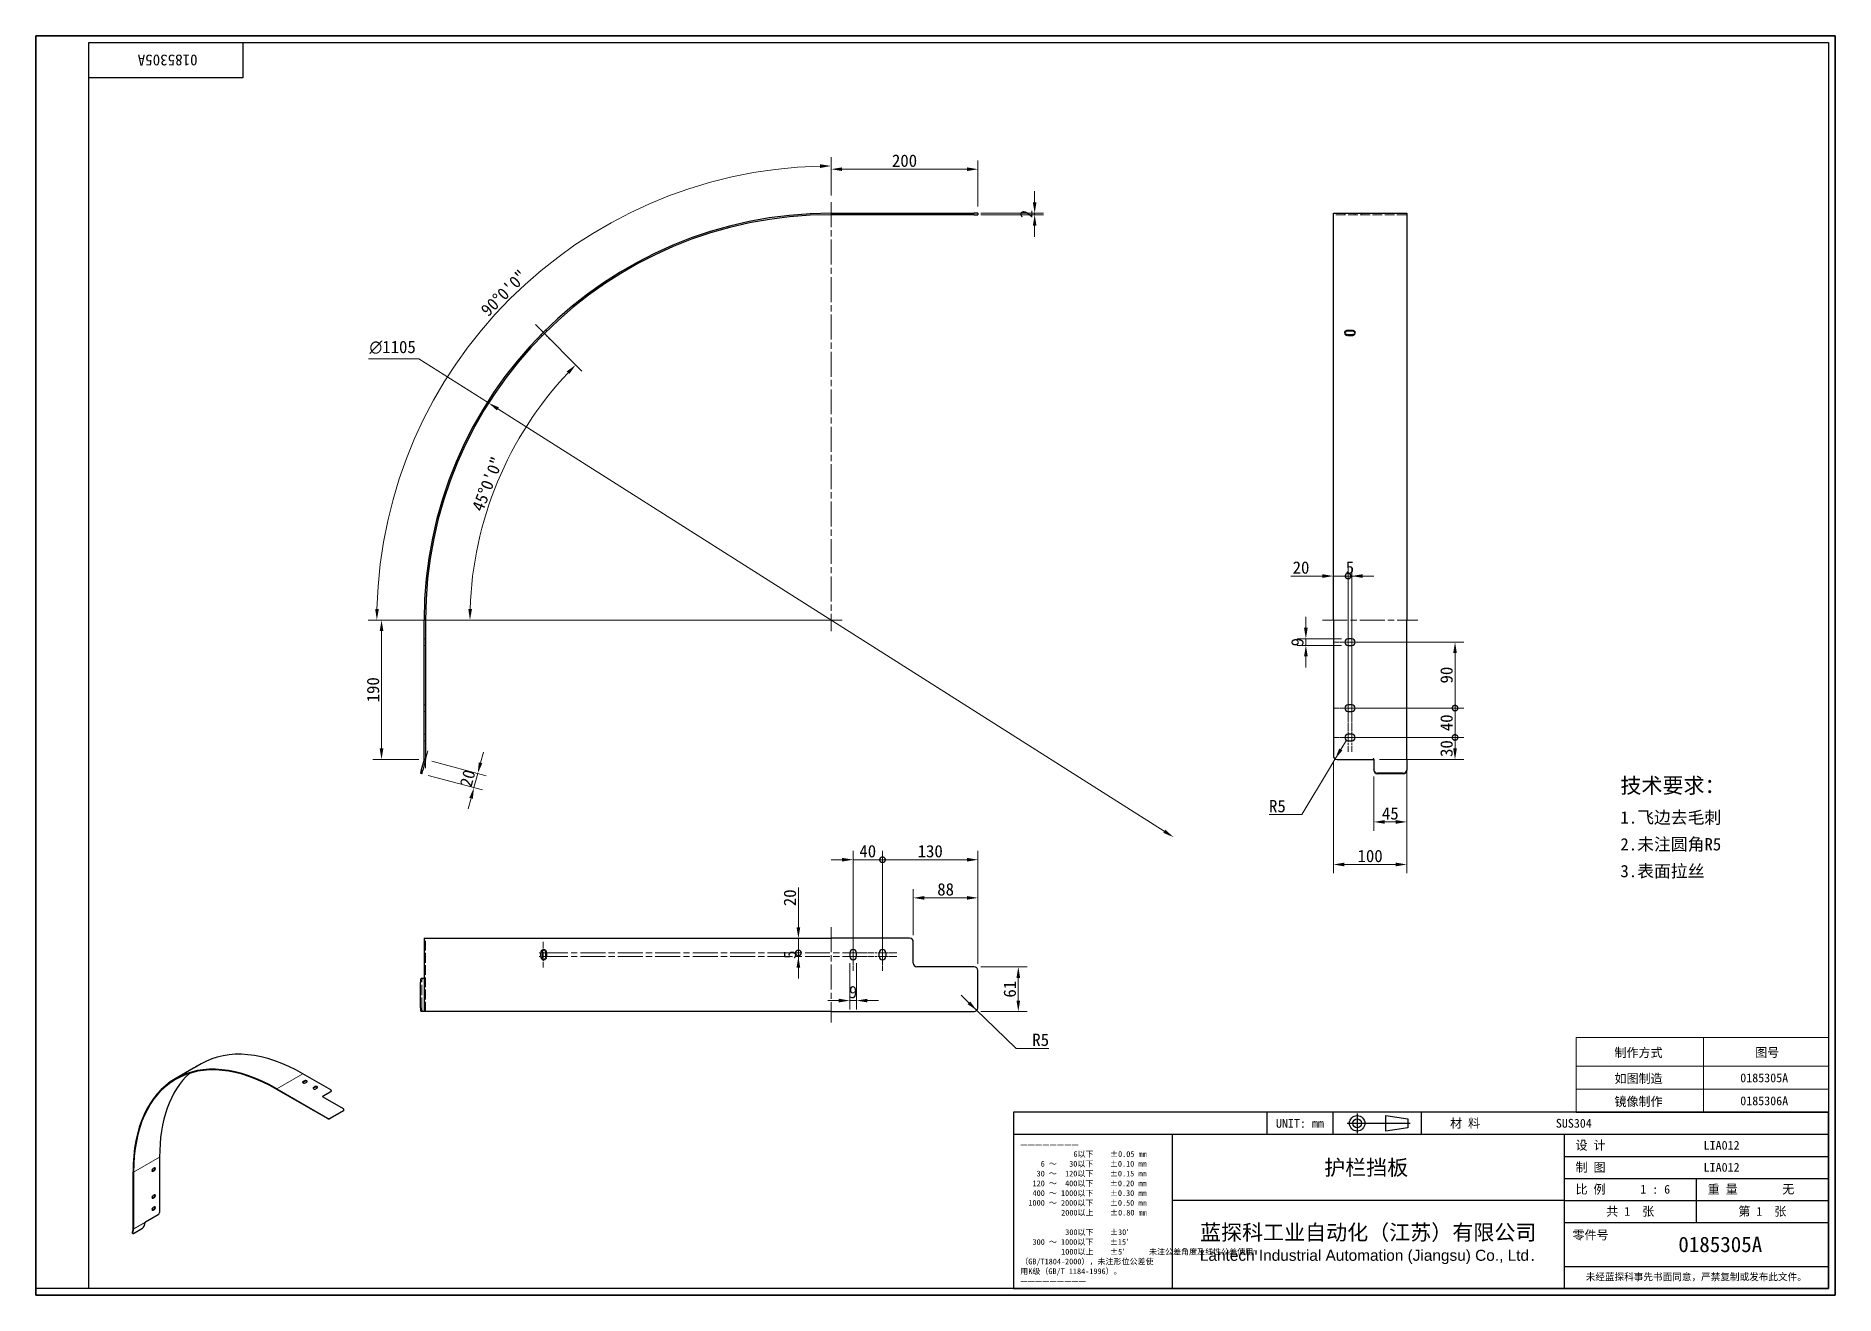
# Model space of a CAD drawing. Header units: millimetres. Extents: x 36 to 2487, y 33 to 1749.
import ezdxf
from ezdxf.enums import TextEntityAlignment as Align

# ---------------------------------------------------------------- set-up
doc = ezdxf.new("R2010")
doc.units = ezdxf.units.MM
doc.header["$LTSCALE"] = 6
doc.linetypes.add('CHAIN', pattern=[0.3543, 0.2362, -0.0295, 0.0591, -0.0295])
doc.linetypes.add('DASHED', pattern=[0.2067, 0.1654, -0.0413])
for name, color, linetype, lineweight in [('1', 7, 'Continuous', 18), ('可见 (ISO)', 7, 'Continuous', 25), ('可见窄的 (ISO)', 7, 'Continuous', 18), ('图框 (ISO)', 7, 'Continuous', 35), ('标题 (ISO)', 7, 'Continuous', 25)]:
    doc.layers.add(name, color=color, linetype=linetype, lineweight=lineweight)
for name, color, linetype, lineweight, true_color in [('中心标记 (ISO)', 1, 'CHAIN', 18, 0xc2ff0000), ('中心线 (ISO)', 1, 'CHAIN', 18, 0xc2ff0000), ('尺寸 (ISO)', 7, 'Continuous', 18, 0xc2008000), ('符号 (ISO)', 7, 'Continuous', 18, 0xc2008000), ('隐藏 (ISO)', 5, 'DASHED', 18, 0xc20000ff)]:
    doc.layers.add(name, color=color, linetype=linetype, lineweight=lineweight, true_color=true_color)
doc.styles.add('文本样式164', font='SimSun.ttf')
doc.styles.add('文本样式165', font='SimSun.ttf')
doc.styles.add('文本样式74', font='SimSun.ttf')
doc.styles.add('最新国标', font='simfang.ttf')
doc.styles.add('注释文本 (ISO)', font='simfang.ttf')
doc.dimstyles.new('默认 (GB)', dxfattribs={"dimscale": 6, "dimtxt": 2.8, "dimasz": 2.5, "dimexe": 2, "dimexo": 1.5, "dimgap": 0.5, "dimtad": 1, "dimtoh": 1, "dimdsep": 46, "dimtxsty": '最新国标', "dimcen": 0.09, "dimdle": 10, "dimaunit": 1, "dimadec": 3, "dimazin": 2, "dimtfac": 0.535714, "dimtdec": 3, "dimtmove": 0, "dimatfit": 3, "dimfxl": 1, "dimtolj": 1, "dimlwd": -1, "dimlwe": -1, "dimarcsym": 0})

msp = doc.modelspace()

# ---------------------------------------------------------------- texts
at = {"layer": '符号 (ISO)', "insert": (2194.574, 669.293), "char_height": 12, "width": 157.19298, "attachment_point": 4, "line_spacing_factor": 1.305367, "style": '注释文本 (ISO)'}
msp.add_mtext('{\\H1.75x;技术要求：\\H0.8x;\\P1.飞边去毛刺\\P2.未注圆角R5\\P3.表面拉丝}', dxfattribs=at)

# ---------------------------------------------------------------- blocks, each defined once
blk = doc.blocks.new('图框 最新国标')
at = {"layer": '图框 (ISO)'}
for p, q in [((6, 7), (6, 291.5)), ((6, 291.5), (414.5, 291.5)), ((414.5, 291.5), (414.5, 5.5)), ((6, 7), (6, 5.5)), ((6, 7), (6, 5.5)), ((414.5, 5.5), (6, 5.5))]:
    blk.add_line(p, q, dxfattribs=at)
at = {"layer": '图框 (ISO)', "color": 7, "linetype": 'Continuous', "lineweight": 25}
for p, q in [((18, 290), (413, 290)), ((18, 7), (18, 290)), ((18, 290), (413, 290)), ((53, 290), (53, 282)), ((413, 290), (413, 7)), ((413, 290), (413, 7)), ((53, 282), (18, 282)), ((413, 7), (6, 7)), ((413, 7), (18, 7))]:
    blk.add_line(p, q, dxfattribs=at)
at = {"layer": '图框 (ISO)', "style": '文本样式74'}
blk.add_attdef('零件代号_001', (42.7, 287.25), '', height=2.5, rotation=180, dxfattribs=at)
blk = doc.blocks.new('标题栏 最新国标')
at = {"layer": '标题 (ISO)'}
for p, q in [((381.98, -183.84), (196.98, -183.84)), ((196.98, -183.84), (196.98, -223.84)), ((254.48, -183.84), (254.48, -188.84)), ((269.48, -183.84), (269.48, -188.84)), ((281.48, -188.09), (281.48, -184.59)), ((281.48, -184.59), (286.48, -185.34)), ((286.48, -187.34), (281.48, -188.09)), ((286.48, -185.34), (286.48, -187.34)), ((289.48, -183.84), (289.48, -188.84)), ((381.98, -223.84), (381.98, -183.84)), ((383.48, -183.84), (383.48, -225.34)), ((196.98, -188.84), (381.98, -188.84)), ((232.98, -188.84), (232.98, -223.84)), ((321.98, -188.84), (321.98, -223.84)), ((321.98, -193.84), (381.98, -193.84)), ((321.98, -198.84), (381.98, -198.84)), ((351.98, -198.84), (351.98, -208.84)), ((321.98, -203.84), (232.98, -203.84)), ((321.98, -203.84), (381.98, -203.84)), ((321.98, -208.84), (381.98, -208.84)), ((321.98, -218.84), (381.98, -218.84)), ((196.98, -223.84), (381.98, -223.84)), ((383.48, -225.34), (196.98, -225.34))]:
    blk.add_line(p, q, dxfattribs=at)
at = {"layer": '标题 (ISO)', "linetype": 'CHAIN', "ltscale": 15.834605}
blk.add_line((272.73, -186.34), (286.98, -186.34), dxfattribs=at)
at = {"layer": '标题 (ISO)', "linetype": 'CHAIN', "ltscale": 5.000333}
blk.add_line((274.98, -184.09), (274.98, -188.59), dxfattribs=at)
at = {"layer": '标题 (ISO)'}
for radius in [1.75, 1]:
    blk.add_circle((274.98, -186.34), radius, dxfattribs=at)
at = {"layer": '1', "style": '文本样式164'}
for s, p in [('UNIT: mm', (261.98, -186.34)), ('材 料', (299.48, -186.34)), ('设 计', (327.98, -191.34)), ('制 图', (327.98, -196.34)), ('比 例', (327.98, -201.34)), ('重 量', (357.98, -201.34)), ('共 1  张', (336.98, -206.34)), ('第 1  张', (366.98, -206.34))]:
    blk.add_text(s, height=2, dxfattribs=at).set_placement(p, align=Align.MIDDLE_CENTER)
at = {"layer": '标题 (ISO)', "style": '注释文本 (ISO)'}
for s, insert, char_height, attachment_point, line_spacing_factor in [('————————\\P}\\fSimSun|b0|i0;{\\H1.3000;             6以下    ±0.05 mm\\P}\\fSimSun|b0|i0;{\\H1.3000;     6 ～   30以下    ±0.10 mm\\P}\\fSimSun|b0|i0;{\\H1.3000;    30 ～  120以下    ±0.15 mm\\P}\\fSimSun|b0|i0;{\\H1.3000;   120 ～  400以下    ±0.20 mm\\P}\\fSimSun|b0|i0;{\\H1.3000;   400 ～ 1000以下    ±0.30 mm\\P}\\fSimSun|b0|i0;{\\H1.3000;  1000 ～ 2000以下    ±0.50 mm\\P}\\fSimSun|b0|i0;{\\H1.3000;          2000以上    ±0.80 mm\\P}\\fSimSun|b0|i0;{\\H1.3000;\\P}\\fSimSun|b0|i0;{\\H1.3000;           300以下    ±30′\\P}\\fSimSun|b0|i0;{\\H1.3000;   300 ～ 1000以下    ±15′\\P}\\fSimSun|b0|i0;{\\H1.3000;          1000以上    ±5′}\\fSimSun|b0|i0;{\\H1.3000;      未注公差角度及线性公差使用m\\P}\\fSimSun|b0|i0;{\\H1.3000;（GB/T1804-2000），未注形位公差使\\P}\\fSimSun|b0|i0;{\\H1.3000;用K级（GB/T 1184-1996）。\\P}\\fSimSun|b0|i0;{\\H1.3000;—————————', (198.48, -206.63), 1.3, 4, 1.023913), ('{\\fMicrosoft YaHei|b0|i0|c134|p34;\\H1.75x;蓝探科工业自动化（江苏）有限公司\\P\\fArial|b0|i0|c0|p34;\\H0.71429x;Lantech Industrial Automation (Jiangsu) Co., Ltd\\fFangSong|b0|i0|c134|p49;.\\H1.15195x; }', (277.48, -213.84), 2, 5, 0.978695)]:
    blk.add_mtext(s, dxfattribs=dict(at, insert=insert, char_height=char_height, attachment_point=attachment_point, line_spacing_factor=line_spacing_factor))
at = {"layer": '标题 (ISO)', "attachment_point": 5, "style": '注释文本 (ISO)'}
for s, insert, char_height in [('\\fFangSong|b0|i0;零件号', (327.98, -211.84), 2), ('\\fSimSun|b0|i0;{\\H1.6000;未经蓝探科事先书面同意，严禁复制或发布此文件。}', (351.98, -221.34), 1.6)]:
    blk.add_mtext(s, dxfattribs=dict(at, insert=insert, char_height=char_height))
at = {"layer": '标题 (ISO)'}
for tag, p, height, style in [('材料_001', (320.09, -187.33), 2, '注释文本 (ISO)'), ('设计人_001', (353.65, -192.33), 2, '注释文本 (ISO)'), ('库存编号_001', (267.48, -198.12), 3.5, '文本样式165'), ('设计人_001', (353.65, -197.33), 2, '注释文本 (ISO)'), ('视图比例_001', (339.25, -202.33), 2, '注释文本 (ISO)'), ('质量\\P3;_001', (371.53, -202.3), 2, '注释文本 (ISO)'), ('零件代号_001', (347.9, -215.59), 3.5, '文本样式165')]:
    blk.add_attdef(tag, p, '', height=height, dxfattribs=dict(at, style=style))
blk = doc.blocks.new('*D5')
at = {"layer": 'Defpoints', "color": 0}
for p in [(652.7, 1248.8), (1585.9, 657)]:
    blk.add_point(p, dxfattribs=at)
at = {"layer": '尺寸 (ISO)', "color": 116, "true_color": 0x000000}
for p, q in [((557.7, 1308.9), (489.1, 1308.9)), ((652.7, 1248.8), (557.7, 1308.9)), ((1573.2, 665.1), (665.3, 1240.7))]:
    blk.add_line(p, q, dxfattribs=at)
for points in [[(666.7, 1242.8), (664, 1238.6), (652.7, 1248.8)], [(1574.5, 667.2), (1571.9, 662.9), (1585.9, 657)]]:
    blk.add_solid(points, dxfattribs=at)
at = {"layer": '尺寸 (ISO)', "insert": (521.9, 1324.6), "char_height": 16.8, "attachment_point": 5, "style": '最新国标'}
blk.add_mtext('\\A1;\\fAIGDT|b0|i0;n\\fFangSong|b0|i0;1105', dxfattribs=at)
blk = doc.blocks.new('*D6')
at = {"layer": 'Defpoints', "color": 0}
for p in [(1319.3, 1567.4), (1119.3, 1522.4), (1319.3, 1507.4)]:
    blk.add_point(p, dxfattribs=at)
at = {"layer": '尺寸 (ISO)', "color": 116, "true_color": 0x000000}
for p, q in [((1119.3, 1531.4), (1119.3, 1579.4)), ((1319.3, 1516.4), (1319.3, 1579.4)), ((1134.3, 1567.4), (1304.3, 1567.4))]:
    blk.add_line(p, q, dxfattribs=at)
for points in [[(1134.3, 1569.9), (1134.3, 1564.9), (1119.3, 1567.4)], [(1304.3, 1569.9), (1304.3, 1564.9), (1319.3, 1567.4)]]:
    blk.add_solid(points, dxfattribs=at)
at = {"layer": '尺寸 (ISO)', "insert": (1219.3, 1578.9), "char_height": 16.8, "attachment_point": 5, "style": '最新国标'}
blk.add_mtext('\\A1;200', dxfattribs=at)
blk = doc.blocks.new('*D7')
at = {"layer": 'Defpoints', "color": 0}
for p in [(506.8, 952.9), (549.8, 952.9), (566.8, 762.9)]:
    blk.add_point(p, dxfattribs=at)
at = {"layer": '尺寸 (ISO)', "color": 116, "true_color": 0x000000}
for p, q in [((540.8, 952.9), (494.8, 952.9)), ((506.8, 777.9), (506.8, 937.9)), ((557.8, 762.9), (494.8, 762.9))]:
    blk.add_line(p, q, dxfattribs=at)
for points in [[(504.3, 937.9), (509.3, 937.9), (506.8, 952.9)], [(504.3, 777.9), (509.3, 777.9), (506.8, 762.9)]]:
    blk.add_solid(points, dxfattribs=at)
at = {"layer": '尺寸 (ISO)', "insert": (495.3, 857.9), "char_height": 16.8, "attachment_point": 5, "rotation": 90, "style": '最新国标'}
blk.add_mtext('\\A1;190', dxfattribs=at)
blk = doc.blocks.new('*D8')
at = {"layer": 'Defpoints', "color": 0}
for p in [(1119.3, 1522.4), (809.8, 1488.8), (1110.3, 952.9), (1119.3, 952.9)]:
    blk.add_point(p, dxfattribs=at)
at = {"layer": '尺寸 (ISO)', "color": 116, "true_color": 0x000000}
for p, q in [((1119.3, 1531.4), (1119.3, 1583.8)), ((1101.3, 952.9), (488.4, 952.9))]:
    blk.add_line(p, q, dxfattribs=at)
blk.add_arc((1119.3, 952.9), 618.9, 91.3888, 178.6112, dxfattribs=at)
for points in [[(1104.2, 1574.1), (1104.3, 1569.1), (1119.3, 1571.8)], [(503.1, 967.9), (498.1, 967.9), (500.4, 952.9)]]:
    blk.add_solid(points, dxfattribs=at)
at = {"layer": '尺寸 (ISO)', "insert": (673.5, 1398.6), "char_height": 16.8, "attachment_point": 5, "rotation": 45, "style": '最新国标'}
blk.add_mtext('\\A1;90°0\'0"', dxfattribs=at)
blk = doc.blocks.new('*D9')
at = {"layer": 'Defpoints', "color": 0}
for p in [(1314.3, 1507.4), (1314.3, 1505.4), (1396.6, 1505.4)]:
    blk.add_point(p, dxfattribs=at)
at = {"layer": '尺寸 (ISO)', "color": 116, "true_color": 0x000000}
for p, q in [((1396.6, 1522.4), (1396.6, 1537.4)), ((1323.3, 1507.4), (1408.6, 1507.4)), ((1323.3, 1505.4), (1408.6, 1505.4)), ((1396.6, 1507.4), (1396.6, 1505.4)), ((1396.6, 1490.4), (1396.6, 1475.4))]:
    blk.add_line(p, q, dxfattribs=at)
for points in [[(1394.1, 1522.4), (1399.1, 1522.4), (1396.6, 1507.4)], [(1394.1, 1490.4), (1399.1, 1490.4), (1396.6, 1505.4)]]:
    blk.add_solid(points, dxfattribs=at)
at = {"layer": '尺寸 (ISO)', "insert": (1385.2, 1506.4), "char_height": 16.8, "attachment_point": 5, "rotation": 90, "style": '最新国标'}
blk.add_mtext('\\A1;2', dxfattribs=at)
blk = doc.blocks.new('*D10')
at = {"layer": 'Defpoints', "color": 0}
for p in [(566.8, 762.9), (561.6, 743.6), (632.7, 724.5)]:
    blk.add_point(p, dxfattribs=at)
at = {"layer": '尺寸 (ISO)', "color": 116, "true_color": 0x000000}
for p, q in [((575.5, 760.6), (649.4, 740.7)), ((641.7, 758.3), (645.6, 772.8)), ((570.3, 741.2), (644.3, 721.4)), ((637.8, 743.8), (632.7, 724.5)), ((628.8, 710), (624.9, 695.5))]:
    blk.add_line(p, q, dxfattribs=at)
for points in [[(639.3, 759), (644.1, 757.7), (637.8, 743.8)], [(626.4, 710.7), (631.2, 709.4), (632.7, 724.5)]]:
    blk.add_solid(points, dxfattribs=at)
at = {"layer": '尺寸 (ISO)', "insert": (624.1, 737.2), "char_height": 16.8, "attachment_point": 5, "rotation": 75, "style": '最新国标'}
blk.add_mtext('\\A1;20', dxfattribs=at)
blk = doc.blocks.new('_DotSmall')
at = {"color": 0, "linetype": 'ByBlock', "const_width": 0.5}
blk.add_lwpolyline([(-0.0625, 0, 1), (0.0625, 0, 1)], format="xyb", close=True, dxfattribs=at)
blk = doc.blocks.new('*D11')
at = {"layer": 'Defpoints', "color": 0}
for p in [(1189.3, 626.3), (1149.3, 509.3), (1189.3, 509.3)]:
    blk.add_point(p, dxfattribs=at)
at = {"layer": '尺寸 (ISO)', "color": 116, "true_color": 0x000000}
for p, q in [((1149.3, 518.3), (1149.3, 638.3)), ((1189.3, 518.3), (1189.3, 638.3)), ((1134.3, 626.3), (1119.3, 626.3)), ((1149.3, 626.3), (1164.3, 626.3)), ((1164.3, 626.3), (1189.3, 626.3))]:
    blk.add_line(p, q, dxfattribs=at)
blk.add_solid([(1134.3, 628.8), (1134.3, 623.8), (1149.3, 626.3)], dxfattribs=at)
at = {"layer": '尺寸 (ISO)', "color": 116, "true_color": 0x000000, "xscale": 15, "yscale": 15, "zscale": 15, "rotation": 180}
blk.add_blockref('_DotSmall', (1189.3, 626.3), dxfattribs=at)
at = {"layer": '尺寸 (ISO)', "insert": (1169.2, 637.8), "char_height": 16.8, "attachment_point": 5, "style": '最新国标'}
blk.add_mtext('\\A1;40', dxfattribs=at)
blk = doc.blocks.new('*D13')
at = {"layer": 'Defpoints', "color": 0}
for p in [(1319.3, 626.3), (1189.3, 509.3), (1319.3, 475.3)]:
    blk.add_point(p, dxfattribs=at)
at = {"layer": '尺寸 (ISO)', "color": 116, "true_color": 0x000000}
for p, q in [((1189.3, 518.3), (1189.3, 638.3)), ((1319.3, 484.3), (1319.3, 638.3)), ((1189.3, 626.3), (1304.3, 626.3))]:
    blk.add_line(p, q, dxfattribs=at)
blk.add_solid([(1304.3, 628.8), (1304.3, 623.8), (1319.3, 626.3)], dxfattribs=at)
at = {"layer": '尺寸 (ISO)', "color": 116, "true_color": 0x000000, "xscale": 15, "yscale": 15, "zscale": 15, "rotation": 180}
blk.add_blockref('_DotSmall', (1189.3, 626.3), dxfattribs=at)
at = {"layer": '尺寸 (ISO)', "insert": (1254.3, 637.8), "char_height": 16.8, "attachment_point": 5, "style": '最新国标'}
blk.add_mtext('\\A1;130', dxfattribs=at)
blk = doc.blocks.new('*D14')
at = {"layer": 'Defpoints', "color": 0}
for p in [(1319.3, 574.3), (1231.3, 514.3), (1319.3, 475.3)]:
    blk.add_point(p, dxfattribs=at)
at = {"layer": '尺寸 (ISO)', "color": 116, "true_color": 0x000000}
for p, q in [((1231.3, 523.3), (1231.3, 586.3)), ((1246.3, 574.3), (1304.3, 574.3)), ((1319.3, 484.3), (1319.3, 586.3))]:
    blk.add_line(p, q, dxfattribs=at)
for points in [[(1246.3, 576.8), (1246.3, 571.8), (1231.3, 574.3)], [(1304.3, 576.8), (1304.3, 571.8), (1319.3, 574.3)]]:
    blk.add_solid(points, dxfattribs=at)
at = {"layer": '尺寸 (ISO)', "insert": (1275.3, 585.8), "char_height": 16.8, "attachment_point": 5, "style": '最新国标'}
blk.add_mtext('\\A1;88', dxfattribs=at)
blk = doc.blocks.new('*D15')
at = {"layer": 'Defpoints', "color": 0}
for p in [(1314.3, 480.3), (1314.3, 419.3), (1374.3, 419.3)]:
    blk.add_point(p, dxfattribs=at)
at = {"layer": '尺寸 (ISO)', "color": 116, "true_color": 0x000000}
for p, q in [((1323.3, 480.3), (1386.3, 480.3)), ((1374.3, 465.3), (1374.3, 434.3)), ((1323.3, 419.3), (1386.3, 419.3))]:
    blk.add_line(p, q, dxfattribs=at)
for points in [[(1371.8, 465.3), (1376.8, 465.3), (1374.3, 480.3)], [(1371.8, 434.3), (1376.8, 434.3), (1374.3, 419.3)]]:
    blk.add_solid(points, dxfattribs=at)
at = {"layer": '尺寸 (ISO)', "insert": (1362.8, 449.8), "char_height": 16.8, "attachment_point": 5, "rotation": 90, "style": '最新国标'}
blk.add_mtext('\\A1;61', dxfattribs=at)
blk = doc.blocks.new('*D16')
at = {"layer": 'Defpoints', "color": 0}
for p in [(1074.7, 499.3), (1149.3, 499.3), (1149.3, 494.3)]:
    blk.add_point(p, dxfattribs=at)
at = {"layer": '尺寸 (ISO)', "color": 116, "true_color": 0x000000}
for p, q in [((1074.7, 499.3), (1074.7, 514.3)), ((1074.7, 494.3), (1074.7, 499.3)), ((1074.7, 479.3), (1074.7, 464.3))]:
    blk.add_line(p, q, dxfattribs=at)
blk.add_solid([(1072.2, 479.3), (1077.2, 479.3), (1074.7, 494.3)], dxfattribs=at)
at = {"layer": '尺寸 (ISO)', "color": 116, "true_color": 0x000000, "xscale": 15, "yscale": 15, "zscale": 15, "rotation": 270}
blk.add_blockref('_DotSmall', (1074.7, 499.3), dxfattribs=at)
at = {"layer": '尺寸 (ISO)', "insert": (1063.2, 496.8), "char_height": 16.8, "attachment_point": 5, "rotation": 90, "style": '最新国标'}
blk.add_mtext('\\A1;5', dxfattribs=at)
blk = doc.blocks.new('*D17')
at = {"layer": 'Defpoints', "color": 0}
for p in [(1074.7, 519.3), (1119.3, 519.3), (1149.3, 499.3)]:
    blk.add_point(p, dxfattribs=at)
at = {"layer": '尺寸 (ISO)', "color": 116, "true_color": 0x000000}
for p, q in [((1074.7, 534.3), (1074.7, 588.5)), ((1074.7, 499.3), (1074.7, 519.3)), ((1074.7, 499.3), (1074.7, 484.3))]:
    blk.add_line(p, q, dxfattribs=at)
blk.add_solid([(1072.2, 534.3), (1077.2, 534.3), (1074.7, 519.3)], dxfattribs=at)
at = {"layer": '尺寸 (ISO)', "color": 116, "true_color": 0x000000, "xscale": 15, "yscale": 15, "zscale": 15, "rotation": 90}
blk.add_blockref('_DotSmall', (1074.7, 499.3), dxfattribs=at)
at = {"layer": '尺寸 (ISO)', "insert": (1063.2, 574.4), "char_height": 16.8, "attachment_point": 5, "rotation": 90, "style": '最新国标'}
blk.add_mtext('\\A1;20', dxfattribs=at)
blk = doc.blocks.new('*D18')
at = {"layer": 'Defpoints', "color": 0}
for p in [(1144.8, 494.3), (1153.8, 494.3), (1153.8, 434.3)]:
    blk.add_point(p, dxfattribs=at)
at = {"layer": '尺寸 (ISO)', "color": 116, "true_color": 0x000000}
for p, q in [((1144.8, 485.3), (1144.8, 422.3)), ((1153.8, 485.3), (1153.8, 422.3)), ((1129.8, 434.3), (1114.8, 434.3)), ((1144.8, 434.3), (1153.8, 434.3)), ((1168.8, 434.3), (1183.8, 434.3))]:
    blk.add_line(p, q, dxfattribs=at)
for points in [[(1129.8, 436.8), (1129.8, 431.8), (1144.8, 434.3)], [(1168.8, 436.8), (1168.8, 431.8), (1153.8, 434.3)]]:
    blk.add_solid(points, dxfattribs=at)
at = {"layer": '尺寸 (ISO)', "insert": (1149.3, 445.8), "char_height": 16.8, "attachment_point": 5, "style": '最新国标'}
blk.add_mtext('\\A1;9', dxfattribs=at)
blk = doc.blocks.new('*D19')
at = {"layer": 'Defpoints', "color": 0}
for p in [(1314.3, 424.3), (1317.9, 420.8)]:
    blk.add_point(p, dxfattribs=at)
at = {"layer": '尺寸 (ISO)', "color": 116, "true_color": 0x000000}
for p, q in [((1307.1, 431.2), (1296.3, 441.7)), ((1314.3, 424.3), (1317.9, 420.8)), ((1317.9, 420.8), (1328.6, 410.4)), ((1371.2, 369.2), (1328.6, 410.4)), ((1416, 369.2), (1371.2, 369.2))]:
    blk.add_line(p, q, dxfattribs=at)
blk.add_solid([(1308.8, 433), (1305.3, 429.4), (1317.9, 420.8)], dxfattribs=at)
at = {"layer": '尺寸 (ISO)', "insert": (1404.8, 380.7), "char_height": 16.8, "attachment_point": 5, "style": '最新国标'}
blk.add_mtext('\\A1;R5', dxfattribs=at)
blk = doc.blocks.new('*D20')
at = {"layer": 'Defpoints', "color": 0}
for p in [(1838.6, 792.9), (1969.3, 792.9), (1857.6, 762.9)]:
    blk.add_point(p, dxfattribs=at)
at = {"layer": '尺寸 (ISO)', "color": 116, "true_color": 0x000000}
for p, q in [((1847.6, 792.9), (1981.3, 792.9)), ((1969.3, 777.9), (1969.3, 792.9)), ((1866.6, 762.9), (1981.3, 762.9))]:
    blk.add_line(p, q, dxfattribs=at)
blk.add_solid([(1966.8, 777.9), (1971.8, 777.9), (1969.3, 762.9)], dxfattribs=at)
at = {"layer": '尺寸 (ISO)', "color": 116, "true_color": 0x000000, "xscale": 15, "yscale": 15, "zscale": 15, "rotation": 90}
blk.add_blockref('_DotSmall', (1969.3, 792.9), dxfattribs=at)
at = {"layer": '尺寸 (ISO)', "insert": (1957.8, 777.8), "char_height": 16.8, "attachment_point": 5, "rotation": 90, "style": '最新国标'}
blk.add_mtext('\\A1;30', dxfattribs=at)
blk = doc.blocks.new('*D21')
at = {"layer": 'Defpoints', "color": 0}
for p in [(1838.6, 922.9), (1969.3, 922.9), (1838.6, 832.9)]:
    blk.add_point(p, dxfattribs=at)
at = {"layer": '尺寸 (ISO)', "color": 116, "true_color": 0x000000}
for p, q in [((1847.6, 922.9), (1981.3, 922.9)), ((1969.3, 832.9), (1969.3, 907.9)), ((1847.6, 832.9), (1981.3, 832.9))]:
    blk.add_line(p, q, dxfattribs=at)
blk.add_solid([(1966.8, 907.9), (1971.8, 907.9), (1969.3, 922.9)], dxfattribs=at)
at = {"layer": '尺寸 (ISO)', "color": 116, "true_color": 0x000000, "xscale": 15, "yscale": 15, "zscale": 15, "rotation": 270}
blk.add_blockref('_DotSmall', (1969.3, 832.9), dxfattribs=at)
at = {"layer": '尺寸 (ISO)', "insert": (1957.8, 877.9), "char_height": 16.8, "attachment_point": 5, "rotation": 90, "style": '最新国标'}
blk.add_mtext('\\A1;90', dxfattribs=at)
blk = doc.blocks.new('*D22')
at = {"layer": 'Defpoints', "color": 0}
for p in [(1838.6, 832.9), (1969.3, 832.9), (1838.6, 792.9)]:
    blk.add_point(p, dxfattribs=at)
at = {"layer": '尺寸 (ISO)', "color": 116, "true_color": 0x000000}
for p, q in [((1847.6, 832.9), (1981.3, 832.9)), ((1969.3, 792.9), (1969.3, 832.9)), ((1847.6, 792.9), (1981.3, 792.9))]:
    blk.add_line(p, q, dxfattribs=at)
at = {"layer": '尺寸 (ISO)', "color": 116, "true_color": 0x000000, "xscale": 15, "yscale": 15, "zscale": 15}
for p, rotation in [((1969.3, 832.9), 270), ((1969.3, 792.9), 90)]:
    blk.add_blockref('_DotSmall', p, dxfattribs=dict(at, rotation=rotation))
at = {"layer": '尺寸 (ISO)', "insert": (1957.8, 812.9), "char_height": 16.8, "attachment_point": 5, "rotation": 90, "style": '最新国标'}
blk.add_mtext('\\A1;40', dxfattribs=at)
blk = doc.blocks.new('*D23')
at = {"layer": 'Defpoints', "color": 0}
for p in [(1823.6, 1012.9), (1803.6, 952.9), (1823.6, 812.4)]:
    blk.add_point(p, dxfattribs=at)
at = {"layer": '尺寸 (ISO)', "color": 116, "true_color": 0x000000}
for p, q in [((1788.6, 1012.9), (1745.5, 1012.9)), ((1803.6, 961.9), (1803.6, 1024.9)), ((1823.6, 1012.9), (1803.6, 1012.9)), ((1823.6, 821.4), (1823.6, 1024.9)), ((1823.6, 1012.9), (1853.6, 1012.9))]:
    blk.add_line(p, q, dxfattribs=at)
blk.add_solid([(1788.6, 1015.4), (1788.6, 1010.4), (1803.6, 1012.9)], dxfattribs=at)
at = {"layer": '尺寸 (ISO)', "color": 116, "true_color": 0x000000, "xscale": 15, "yscale": 15, "zscale": 15, "rotation": 180}
blk.add_blockref('_DotSmall', (1823.6, 1012.9), dxfattribs=at)
at = {"layer": '尺寸 (ISO)', "insert": (1759.5, 1024.4), "char_height": 16.8, "attachment_point": 5, "style": '最新国标'}
blk.add_mtext('\\A1;20', dxfattribs=at)
blk = doc.blocks.new('*D24')
at = {"layer": 'Defpoints', "color": 0}
for p in [(1828.6, 1012.9), (1823.6, 812.4), (1828.6, 812.4)]:
    blk.add_point(p, dxfattribs=at)
at = {"layer": '尺寸 (ISO)', "color": 116, "true_color": 0x000000}
for p, q in [((1823.6, 1012.9), (1808.6, 1012.9)), ((1823.6, 821.4), (1823.6, 1024.9)), ((1823.6, 1012.9), (1828.6, 1012.9)), ((1828.6, 821.4), (1828.6, 1024.9)), ((1843.6, 1012.9), (1858.6, 1012.9))]:
    blk.add_line(p, q, dxfattribs=at)
blk.add_solid([(1843.6, 1015.4), (1843.6, 1010.4), (1828.6, 1012.9)], dxfattribs=at)
at = {"layer": '尺寸 (ISO)', "color": 116, "true_color": 0x000000, "xscale": 15, "yscale": 15, "zscale": 15}
blk.add_blockref('_DotSmall', (1823.6, 1012.9), dxfattribs=at)
at = {"layer": '尺寸 (ISO)', "insert": (1826.1, 1024.4), "char_height": 16.8, "attachment_point": 5, "style": '最新国标'}
blk.add_mtext('\\A1;5', dxfattribs=at)
blk = doc.blocks.new('*D25')
at = {"layer": 'Defpoints', "color": 0}
for p in [(1766.1, 918.4), (1823.6, 927.4), (1823.6, 918.4)]:
    blk.add_point(p, dxfattribs=at)
at = {"layer": '尺寸 (ISO)', "color": 116, "true_color": 0x000000}
for p, q in [((1766.1, 942.4), (1766.1, 957.4)), ((1814.6, 927.4), (1754.1, 927.4)), ((1814.6, 918.4), (1754.1, 918.4)), ((1766.1, 927.4), (1766.1, 918.4)), ((1766.1, 903.4), (1766.1, 888.4))]:
    blk.add_line(p, q, dxfattribs=at)
for points in [[(1763.6, 942.4), (1768.6, 942.4), (1766.1, 927.4)], [(1763.6, 903.4), (1768.6, 903.4), (1766.1, 918.4)]]:
    blk.add_solid(points, dxfattribs=at)
at = {"layer": '尺寸 (ISO)', "insert": (1754.6, 922.9), "char_height": 16.8, "attachment_point": 5, "rotation": 90, "style": '最新国标'}
blk.add_mtext('\\A1;9', dxfattribs=at)
blk = doc.blocks.new('*D26')
at = {"layer": 'Defpoints', "color": 0}
for p in [(1903.6, 763.4), (1858.6, 748.9), (1903.6, 677.8)]:
    blk.add_point(p, dxfattribs=at)
at = {"layer": '尺寸 (ISO)', "color": 116, "true_color": 0x000000}
for p, q in [((1858.6, 739.9), (1858.6, 665.8)), ((1903.6, 754.4), (1903.6, 665.8)), ((1873.6, 677.8), (1888.6, 677.8))]:
    blk.add_line(p, q, dxfattribs=at)
for points in [[(1873.6, 680.3), (1873.6, 675.3), (1858.6, 677.8)], [(1888.6, 680.3), (1888.6, 675.3), (1903.6, 677.8)]]:
    blk.add_solid(points, dxfattribs=at)
at = {"layer": '尺寸 (ISO)', "insert": (1881.1, 689.3), "char_height": 16.8, "attachment_point": 5, "style": '最新国标'}
blk.add_mtext('\\A1;45', dxfattribs=at)
blk = doc.blocks.new('*D27')
at = {"layer": 'Defpoints', "color": 0}
for p in [(1803.6, 767.9), (1903.6, 763.4), (1903.6, 619.8)]:
    blk.add_point(p, dxfattribs=at)
at = {"layer": '尺寸 (ISO)', "color": 116, "true_color": 0x000000}
for p, q in [((1803.6, 758.9), (1803.6, 607.8)), ((1903.6, 754.4), (1903.6, 607.8)), ((1818.6, 619.8), (1888.6, 619.8))]:
    blk.add_line(p, q, dxfattribs=at)
for points in [[(1818.6, 622.3), (1818.6, 617.3), (1803.6, 619.8)], [(1888.6, 622.3), (1888.6, 617.3), (1903.6, 619.8)]]:
    blk.add_solid(points, dxfattribs=at)
at = {"layer": '尺寸 (ISO)', "insert": (1853.6, 631.3), "char_height": 16.8, "attachment_point": 5, "style": '最新国标'}
blk.add_mtext('\\A1;100', dxfattribs=at)
blk = doc.blocks.new('*D28')
at = {"layer": 'Defpoints', "color": 0}
for p in [(1806, 763.6), (1808.6, 767.9)]:
    blk.add_point(p, dxfattribs=at)
at = {"layer": '尺寸 (ISO)', "color": 116, "true_color": 0x000000}
for p, q in [((1813.7, 776.5), (1821.3, 789.4)), ((1806, 763.6), (1798.3, 750.7)), ((1808.6, 767.9), (1806, 763.6)), ((1760.8, 687.7), (1798.3, 750.7)), ((1716.1, 687.7), (1760.8, 687.7))]:
    blk.add_line(p, q, dxfattribs=at)
blk.add_solid([(1811.5, 777.8), (1815.8, 775.2), (1806, 763.6)], dxfattribs=at)
at = {"layer": '尺寸 (ISO)', "insert": (1727.3, 699.2), "char_height": 16.8, "attachment_point": 5, "style": '最新国标'}
blk.add_mtext('\\A1;R5', dxfattribs=at)
blk = doc.blocks.new('*D29')
at = {"layer": 'Defpoints', "color": 0}
for p in [(716.6, 1355.6), (693.2, 1198.9), (1110.3, 952.9), (1119.3, 952.9)]:
    blk.add_point(p, dxfattribs=at)
at = {"layer": '尺寸 (ISO)', "color": 116, "true_color": 0x000000}
blk.add_line((722.9, 1349.2), (779.8, 1292.3), dxfattribs=at)
blk.add_arc((1119.3, 952.9), 492, 136.7469, 178.2531, dxfattribs=at)
for points in [[(759.1, 1291.8), (762.7, 1288.3), (771.4, 1300.8)], [(630, 967.9), (625, 967.9), (627.3, 952.9)]]:
    blk.add_solid(points, dxfattribs=at)
at = {"layer": '尺寸 (ISO)', "insert": (651.2, 1138.4), "char_height": 16.8, "attachment_point": 5, "rotation": 68.3848, "style": '最新国标'}
blk.add_mtext('\\A1;45°0\'0"', dxfattribs=at)
blk = doc.blocks.new('表格1')
at = {"layer": '符号 (ISO)'}
for p, q in [((355.72, 63.99), (413, 63.99)), ((355.72, 63.99), (355.72, 57.45)), ((384.65, 63.99), (384.65, 57.45)), ((413, 63.99), (413, 57.45)), ((355.72, 57.45), (413, 57.45)), ((355.72, 57.45), (355.72, 47)), ((384.65, 57.45), (384.65, 47)), ((413, 57.45), (413, 47)), ((355.72, 52.23), (413, 52.23)), ((355.72, 47), (413, 47))]:
    blk.add_line(p, q, dxfattribs=at)
at = {"layer": '符号 (ISO)', "char_height": 2, "attachment_point": 7, "style": '注释文本 (ISO)'}
for s, insert in [('制作方式', (364.43, 59.31)), ('图号', (396.37, 59.37)), ('如图制造', (364.44, 53.44)), ('0185305A', (392.98, 53.8)), ('镜像制作', (364.43, 48.2)), ('0185306A', (392.98, 48.58))]:
    blk.add_mtext(s, dxfattribs=dict(at, insert=insert))

# ---------------------------------------------------------------- dimensions: what is measured, and where the dimension line sits
at = {"layer": '尺寸 (ISO)', "color": 116, "true_color": 0x00803f}
for base, p1, override, picture, middle in [((809.826, 1488.844), (1119.259, 1522.39), {"dimgap": 0.5, "dimtoh": 0, "dimtol": 0, "dimlim": 0, "dimtp": 0, "dimtm": 0, "dimtdec": 2}, '*D8', (681.655, 1390.494)), ((693.175, 1198.89), (716.575, 1355.574), {"dimgap": 0.5, "dimtoh": 0, "dimse2": 1, "dimtol": 0, "dimlim": 0, "dimtp": 0, "dimtm": 0, "dimtdec": 2}, '*D29', (661.857, 1134.129))]:
    dim = msp.add_angular_dim_3p(base=base, center=(1119.259, 952.89), p1=p1, p2=(1110.259, 952.89), dimstyle='默认 (GB)', override=override, dxfattribs=at)
    dim.commit()
    dim.dimension.update_dxf_attribs({"geometry": picture, "text_midpoint": middle, "dimtype": 165})
for base, p1, p2, angle, override, picture, middle in [((1319.259, 1567.39), (1119.259, 1522.39), (1319.259, 1507.39), 180, {"dimgap": 0.5, "dimtoh": 0, "dimdec": 2, "dimtol": 0, "dimlim": 0, "dimtp": 0, "dimtm": 0, "dimtdec": 3, "dimtofl": 0, "dimatfit": 1}, '*D6', (1219.259, 1567.39)), ((1396.598, 1505.39), (1314.259, 1507.39), (1314.259, 1505.39), 90, {"dimgap": 0.5, "dimtoh": 0, "dimdec": 2, "dimtol": 0, "dimlim": 0, "dimtp": 0, "dimtm": 0, "dimtdec": 3, "dimtofl": 1, "dimatfit": 1}, '*D9', (1396.598, 1506.39)), ((1823.56, 1012.89), (1803.56, 952.89), (1823.56, 812.39), 180, {"dimgap": 0.5, "dimtoh": 0, "dimdec": 2, "dimblk2": 'DotSmall', "dimsah": 1, "dimdle": 0, "dimtol": 0, "dimlim": 0, "dimtp": 0, "dimtm": 0, "dimtdec": 3, "dimtofl": 1, "dimatfit": 1}, '*D23', (1759.52, 1012.89)), ((1828.56, 1012.89), (1823.56, 812.39), (1828.56, 812.39), 180, {"dimgap": 0.5, "dimtoh": 0, "dimdec": 2, "dimblk1": 'DotSmall', "dimsah": 1, "dimdle": 0, "dimtol": 0, "dimlim": 0, "dimtp": 0, "dimtm": 0, "dimtdec": 3, "dimtofl": 1, "dimatfit": 1}, '*D24', (1826.06, 1012.89)), ((1766.06, 918.39), (1823.56, 927.39), (1823.56, 918.39), 90, {"dimgap": 0.5, "dimtoh": 0, "dimdec": 2, "dimtol": 0, "dimlim": 0, "dimtp": 0, "dimtm": 0, "dimtdec": 3, "dimtofl": 1, "dimatfit": 1}, '*D25', (1766.06, 922.89)), ((506.759, 952.89), (566.759, 762.89), (549.759, 952.89), 90, {"dimgap": 0.5, "dimtoh": 0, "dimdec": 2, "dimtol": 0, "dimlim": 0, "dimtp": 0, "dimtm": 0, "dimtdec": 3, "dimtofl": 0, "dimatfit": 1}, '*D7', (506.759, 857.89)), ((1969.331, 922.89), (1838.56, 832.89), (1838.56, 922.89), 90, {"dimgap": 0.5, "dimtoh": 0, "dimdec": 2, "dimblk1": 'DotSmall', "dimsah": 1, "dimdle": 0, "dimtol": 0, "dimlim": 0, "dimtp": 0, "dimtm": 0, "dimtdec": 3, "dimtofl": 0, "dimatfit": 1}, '*D21', (1969.331, 877.95)), ((1969.331, 832.89), (1838.56, 792.89), (1838.56, 832.89), 90, {"dimgap": 0.5, "dimtoh": 0, "dimdec": 2, "dimblk1": 'DotSmall', "dimblk2": 'DotSmall', "dimsah": 1, "dimdle": 0, "dimtol": 0, "dimlim": 0, "dimtp": 0, "dimtm": 0, "dimtdec": 3, "dimtofl": 0}, '*D22', (1969.331, 812.95)), ((1969.331, 792.89), (1857.56, 762.89), (1838.56, 792.89), 90, {"dimgap": 0.5, "dimtoh": 0, "dimdec": 2, "dimblk2": 'DotSmall', "dimsah": 1, "dimdle": 0, "dimtol": 0, "dimlim": 0, "dimtp": 0, "dimtm": 0, "dimtdec": 3, "dimtofl": 1, "dimatfit": 1}, '*D20', (1969.331, 777.83)), ((632.661, 724.526), (566.759, 762.89), (561.583, 743.571), 75, {"dimgap": 0.5, "dimtoh": 0, "dimdec": 2, "dimtol": 0, "dimlim": 0, "dimtp": 0, "dimtm": 0, "dimtdec": 3, "dimtofl": 1, "dimatfit": 1}, '*D10', (635.249, 734.185)), ((1903.56, 619.786), (1803.56, 767.89), (1903.56, 763.417), 180, {"dimgap": 0.5, "dimtoh": 0, "dimdec": 2, "dimtol": 0, "dimlim": 0, "dimtp": 0, "dimtm": 0, "dimtdec": 3, "dimtofl": 0, "dimatfit": 1}, '*D27', (1853.56, 619.786)), ((1189.259, 626.283), (1149.259, 509.283), (1189.259, 509.283), 180, {"dimgap": 0.5, "dimtoh": 0, "dimdec": 2, "dimblk2": 'DotSmall', "dimsah": 1, "dimdle": 0, "dimtol": 0, "dimlim": 0, "dimtp": 0, "dimtm": 0, "dimtdec": 3, "dimtofl": 0}, '*D11', (1169.199, 626.283)), ((1319.259, 626.283), (1189.259, 509.283), (1319.259, 475.283), 180, {"dimgap": 0.5, "dimtoh": 0, "dimdec": 2, "dimblk1": 'DotSmall', "dimsah": 1, "dimdle": 0, "dimtol": 0, "dimlim": 0, "dimtp": 0, "dimtm": 0, "dimtdec": 3, "dimtofl": 0, "dimatfit": 1}, '*D13', (1254.319, 626.283)), ((1074.729, 519.283), (1149.259, 499.283), (1119.259, 519.283), 90, {"dimgap": 0.5, "dimtoh": 0, "dimdec": 2, "dimblk1": 'DotSmall', "dimsah": 1, "dimdle": 0, "dimse1": 1, "dimse2": 1, "dimtol": 0, "dimlim": 0, "dimtp": 0, "dimtm": 0, "dimtdec": 3, "dimtofl": 1, "dimatfit": 1}, '*D17', (1074.729, 574.416)), ((1074.729, 499.283), (1149.259, 494.283), (1149.259, 499.283), 90, {"dimgap": 0.5, "dimtoh": 0, "dimdec": 2, "dimblk2": 'DotSmall', "dimsah": 1, "dimdle": 0, "dimse1": 1, "dimse2": 1, "dimtol": 0, "dimlim": 0, "dimtp": 0, "dimtm": 0, "dimtdec": 3, "dimtofl": 1, "dimatfit": 1}, '*D16', (1074.729, 496.783)), ((1153.759, 434.283), (1144.759, 494.283), (1153.759, 494.283), 180, {"dimgap": 0.5, "dimtoh": 0, "dimdec": 2, "dimtol": 0, "dimlim": 0, "dimtp": 0, "dimtm": 0, "dimtdec": 3, "dimtofl": 1, "dimatfit": 1}, '*D18', (1149.259, 434.283)), ((1374.259, 419.283), (1314.259, 480.283), (1314.259, 419.283), 90, {"dimgap": 0.5, "dimtoh": 0, "dimdec": 2, "dimtol": 0, "dimlim": 0, "dimtp": 0, "dimtm": 0, "dimtdec": 3, "dimtofl": 0, "dimatfit": 1}, '*D15', (1374.259, 449.783))]:
    dim = msp.add_linear_dim(base=base, p1=p1, p2=p2, angle=angle, dimstyle='默认 (GB)', override=override, dxfattribs=at)
    dim.commit()
    dim.dimension.update_dxf_attribs({"geometry": picture, "text_midpoint": middle, "dimtype": 160})
dim = msp.add_diameter_dim_2p(p1=(1585.864, 657.026), p2=(652.654, 1248.754), text='\\fAIGDT|b0|i0;n\\fFangSong|b0|i0;1105', dimstyle='默认 (GB)', override={"dimgap": 0.5, "dimtih": 1, "dimdec": 2, "dimlfac": 1, "dimtol": 0, "dimlim": 0, "dimtp": 0, "dimtm": 0, "dimtdec": 3, "dimatfit": 2}, dxfattribs=at)
dim.commit()
dim.dimension.update_dxf_attribs({"geometry": '*D5', "text_midpoint": (521.916, 1308.931), "dimtype": 163})
for center, mpoint, picture, middle in [((1808.56, 767.89), (1806.002, 763.594), '*D28', (1727.261, 687.729)), ((1314.259, 424.283), (1317.854, 420.807), '*D19', (1404.818, 369.189))]:
    dim = msp.add_radius_dim(center=center, mpoint=mpoint, dimstyle='默认 (GB)', override={"dimgap": 0.5, "dimtih": 1, "dimdec": 2, "dimlfac": 1, "dimcen": 0, "dimtol": 0, "dimlim": 0, "dimtp": 0, "dimtm": 0, "dimtdec": 3}, dxfattribs=at)
    dim.commit()
    dim.dimension.update_dxf_attribs({"geometry": picture, "text_midpoint": middle, "dimtype": 164})
for base, p1, p2, picture, middle in [((1903.56, 677.831), (1858.56, 748.919), (1903.56, 763.417), '*D26', (1881.06, 677.831)), ((1319.259, 574.283), (1231.259, 514.283), (1319.259, 475.283), '*D14', (1275.259, 574.283))]:
    dim = msp.add_linear_dim(base=base, p1=p1, p2=p2, dimstyle='默认 (GB)', override={"dimgap": 0.5, "dimtoh": 0, "dimdec": 2, "dimtol": 0, "dimlim": 0, "dimtp": 0, "dimtm": 0, "dimtdec": 3, "dimtofl": 0, "dimatfit": 1}, dxfattribs=at)
    dim.commit()
    dim.dimension.update_dxf_attribs({"geometry": picture, "text_midpoint": middle, "dimtype": 160})

# ---------------------------------------------------------------- linework, layer by layer
at = {"layer": '中心标记 (ISO)', "ltscale": 23.990969}
for p, q in [((1119.259, 1522.39), (1119.259, 937.89)), ((1134.259, 952.89), (549.759, 952.89)), ((1168.759, 499.283), (721.719, 499.283)), ((1168.759, 494.283), (721.719, 494.283))]:
    msp.add_line(p, q, dxfattribs=at)
at = {"layer": '中心标记 (ISO)', "ltscale": 7.222748}
for p, q in [((1823.56, 942.39), (1823.56, 903.39)), ((1828.56, 942.39), (1828.56, 903.39)), ((1823.56, 852.39), (1823.56, 813.39)), ((1828.56, 852.39), (1828.56, 813.39)), ((1823.56, 812.39), (1823.56, 773.39)), ((1828.56, 812.39), (1828.56, 773.39)), ((1208.759, 499.283), (1169.759, 499.283)), ((1208.759, 494.283), (1169.759, 494.283))]:
    msp.add_line(p, q, dxfattribs=at)
at = {"layer": '中心标记 (ISO)', "ltscale": 6.389343}
for p, q in [((1838.56, 922.89), (1804.06, 922.89)), ((1848.06, 922.89), (1813.56, 922.89)), ((1838.56, 832.89), (1804.06, 832.89)), ((1848.06, 832.89), (1813.56, 832.89)), ((1838.56, 792.89), (1804.06, 792.89)), ((1848.06, 792.89), (1813.56, 792.89)), ((1149.259, 518.783), (1149.259, 484.283)), ((1189.259, 518.783), (1189.259, 484.283)), ((1149.259, 509.283), (1149.259, 474.783)), ((1189.259, 509.283), (1189.259, 474.783))]:
    msp.add_line(p, q, dxfattribs=at)
at = {"layer": '中心线 (ISO)', "ltscale": 5.926352}
msp.add_line((716.575, 1355.574), (739.202, 1332.947), dxfattribs=at)
at = {"layer": '中心线 (ISO)', "ltscale": 23.990969}
for p, q in [((1788.56, 952.89), (1918.56, 952.89)), ((1119.259, 534.283), (1119.259, 404.283))]:
    msp.add_line(p, q, dxfattribs=at)
at = {"layer": '中心线 (ISO)', "ltscale": 6.481943}
msp.add_line((727.181, 514.283), (727.181, 479.283), dxfattribs=at)
at = {"layer": '可见 (ISO)'}
for p, q in [((1119.259, 1507.39), (1314.259, 1507.39)), ((1314.259, 1505.39), (1119.259, 1505.39)), ((1319.259, 1507.39), (1314.259, 1507.39)), ((1314.259, 1505.39), (1319.259, 1505.39)), ((1319.259, 1507.39), (1319.259, 1505.39)), ((1803.56, 1507.39), (1903.56, 1507.39)), ((1803.56, 952.89), (1803.56, 1507.39)), ((1903.56, 1507.39), (1903.56, 952.89)), ((1823.56, 1348.15), (1828.56, 1348.15)), ((1828.56, 1346.735), (1823.56, 1346.735)), ((1828.56, 1341.786), (1823.56, 1341.786)), ((564.759, 763.417), (564.759, 952.89)), ((566.759, 952.89), (566.759, 763.417)), ((1803.56, 952.89), (1803.56, 767.89)), ((1903.56, 763.417), (1903.56, 952.89)), ((1828.56, 927.39), (1823.56, 927.39)), ((1823.56, 918.39), (1828.56, 918.39)), ((1828.56, 837.39), (1823.56, 837.39)), ((1823.56, 828.39), (1828.56, 828.39)), ((1828.56, 797.39), (1823.56, 797.39)), ((1823.56, 788.39), (1828.56, 788.39)), ((564.691, 762.899), (560.945, 748.919)), ((566.623, 762.381), (562.877, 748.401)), ((566.724, 762.89), (566.759, 762.89)), ((566.759, 762.89), (566.759, 763.417)), ((1808.56, 762.89), (1857.56, 762.89)), ((1857.56, 763.89), (1857.56, 762.89)), ((1858.56, 763.89), (1857.56, 763.89)), ((1858.56, 763.417), (1858.56, 763.89)), ((1858.56, 763.417), (1858.56, 762.899)), ((1858.56, 762.899), (1858.56, 748.919)), ((1903.56, 763.417), (1903.56, 762.899)), ((1903.56, 762.899), (1903.56, 748.919)), ((560.945, 748.919), (559.651, 744.089)), ((561.583, 743.571), (559.651, 744.089)), ((561.583, 743.571), (562.877, 748.401)), ((1858.56, 748.401), (1858.56, 748.919)), ((1898.56, 744.089), (1863.56, 744.089)), ((1898.56, 743.571), (1863.56, 743.571)), ((1903.56, 748.919), (1903.56, 748.401)), ((564.759, 519.283), (564.759, 419.283)), ((564.759, 519.283), (1119.259, 519.283)), ((1226.259, 519.283), (1119.259, 519.283)), ((723.999, 494.283), (723.999, 499.283)), ((725.414, 499.283), (725.414, 494.283)), ((730.363, 499.283), (730.363, 494.283)), ((1144.759, 499.283), (1144.759, 494.283)), ((1153.759, 494.283), (1153.759, 499.283)), ((1184.759, 494.283), (1184.759, 499.283)), ((1193.759, 499.283), (1193.759, 494.283)), ((1231.259, 485.283), (1231.259, 514.283)), ((1314.259, 480.283), (1236.259, 480.283)), ((1319.259, 424.283), (1319.259, 475.283)), ((559.651, 424.283), (559.651, 459.283)), ((564.691, 464.283), (560.945, 464.283)), ((564.759, 464.283), (564.691, 464.283)), ((564.691, 419.283), (560.945, 419.283)), ((564.759, 419.283), (564.691, 419.283)), ((1119.259, 419.283), (564.759, 419.283)), ((1119.259, 419.283), (1314.259, 419.283)), ((255.127, 344.735), (253.359, 343.715)), ((261.068, 348.176), (255.588, 345.012)), ((250.638, 342.155), (225.713, 327.764)), ((437.523, 312.603), (399.693, 334.444)), ((401.638, 325.157), (399.87, 324.136)), ((399.87, 323.32), (401.638, 324.34)), ((403.052, 322.299), (404.82, 323.32)), ((364.338, 314.032), (433.281, 274.228)), ((433.281, 273.411), (364.338, 313.216)), ((414.012, 315.971), (415.78, 316.992)), ((415.78, 316.175), (414.012, 315.155)), ((418.962, 315.155), (417.194, 314.134)), ((427.27, 304.642), (437.523, 310.562)), ((437.523, 309.745), (427.27, 303.826)), ((454.848, 286.679), (427.27, 302.601)), ((438.256, 311.583), (438.256, 310.766)), ((436.816, 274.228), (454.848, 284.638)), ((454.848, 283.822), (436.816, 273.411)), ((455.58, 284.842), (455.58, 285.659)), ((204.355, 220.849), (204.355, 145.323)), ((168.293, 123.493), (168.293, 200.845)), ((169, 200.437), (169, 123.085)), ((196.577, 203.091), (194.809, 202.07)), ((197.284, 206.357), (195.516, 205.336)), ((195.516, 201.662), (197.284, 202.682)), ((196.577, 166.348), (194.809, 165.328)), ((196.577, 150.018), (194.809, 148.998)), ((197.284, 169.614), (195.516, 168.594)), ((195.516, 164.919), (197.284, 165.94)), ((197.284, 153.284), (195.516, 152.264)), ((195.516, 148.589), (197.284, 149.61)), ((168.268, 123.296), (166.944, 118.353)), ((168.951, 122.69), (167.627, 117.747)), ((168.937, 117.06), (181.312, 124.205)), ((183.537, 126.933), (184.861, 131.876)), ((185.263, 132.668), (184.91, 132.464)), ((184.91, 132.464), (185.263, 132.259)), ((184.91, 132.464), (184.91, 132.27)), ((202.587, 142.262), (185.263, 132.259)), ((185.263, 132.259), (185.263, 132.668)), ((167.736, 116.897), (167.053, 117.503))]:
    msp.add_line(p, q, dxfattribs=at)
for centre, radius, start, end in [((1119.259, 952.89), 554.5, 90, 180), ((1119.259, 952.89), 552.5, 90, 180), ((1823.56, 922.89), 4.5, 90, 270), ((1828.56, 922.89), 4.5, 270, 90), ((1823.56, 832.89), 4.5, 90, 270), ((1828.56, 832.89), 4.5, 270, 90), ((1823.56, 792.89), 4.5, 90, 270), ((1828.56, 792.89), 4.5, 270, 90), ((562.759, 763.417), 2, 345, 0), ((562.759, 763.417), 4, 345, 0), ((1808.56, 767.89), 5, 180, 270), ((1226.259, 514.283), 5, 0, 90), ((1149.259, 499.283), 4.5, 0, 180), ((1149.259, 494.283), 4.5, 180, 0), ((1189.259, 499.283), 4.5, 0, 180), ((1189.259, 494.283), 4.5, 180, 0), ((1236.259, 485.283), 5, 180, 270), ((1314.259, 475.283), 5, 0, 90), ((1314.259, 424.283), 5, 270, 0)]:
    msp.add_arc(centre, radius, start, end, dxfattribs=at)
for centre, major_axis, ratio, start_param, end_param in [((1863.56, 748.919), (-5, 0), 0.96592583, 0, 1.57079633), ((1863.56, 748.401), (-5, 0), 0.96592583, 0, 1.57079633), ((1898.56, 748.919), (5, 0), 0.96592583, 4.71238898, 6.28318531), ((1898.56, 748.401), (5, 0), 0.96592583, 4.71238898, 6.28318531), ((560.945, 459.283), (0, 5), 0.25881905, 0, 1.57079633), ((560.945, 424.283), (0, -5), 0.25881905, 4.71238898, 6.28318531), ((364.338, 87.658), (-138.125, 239.24), 0.57735027, 5.49778714, 7.06858347), ((399.693, 108.071), (-138.625, 240.106), 0.57735027, 5.49778714, 6.28318531), ((364.338, 87.658), (-138.625, 240.106), 0.57735027, 5.49778714, 7.06858347), ((399.693, 108.071), (-138.125, 239.24), 0.57735027, 0.12833512, 0.78539816), ((401.461, 323.218), (-2.25, 0), 0.57735027, 5.49778714, 8.6393798), ((401.461, 322.401), (-2.25, 0), 0.57735027, 5.49778714, 5.96349805), ((403.229, 324.238), (2.25, 0), 0.57735027, 5.49778714, 8.6393798), ((403.229, 323.422), (2.25, 0), 0.57735027, 0.31968726, 2.35619449), ((415.603, 315.053), (-2.25, 0), 0.57735027, 5.49778714, 8.6393798), ((415.603, 314.236), (-2.25, 0), 0.57735027, 5.49778714, 5.96349805), ((417.371, 316.073), (2.25, 0), 0.57735027, 5.49778714, 8.6393798), ((417.371, 315.257), (2.25, 0), 0.57735027, 0.31968726, 2.35619449), ((429.038, 303.622), (-2.5, 0), 0.57735027, 5.49778714, 7.06858347), ((429.038, 302.805), (-2.5, 0), 0.57735027, 5.49778714, 5.99642875), ((435.756, 311.583), (2.5, 0), 0.57735027, 5.49778714, 7.06858347), ((435.756, 310.766), (2.5, 0), 0.57735027, 5.49778714, 6.28318531), ((435.049, 275.248), (2.5, 0), 0.57735027, 3.92699082, 5.49778714), ((435.049, 274.432), (-2.5, 0), 0.57735027, 0.78539816, 2.35619449), ((453.08, 285.659), (2.5, 0), 0.57735027, 5.49778714, 7.06858347), ((453.08, 284.842), (2.5, 0), 0.57735027, 5.49778714, 6.28318531), ((195.516, 203.499), (-1.125, -1.949), 0.57735027, 3.92699082, 7.06858347), ((194.809, 203.907), (-1.125, -1.949), 0.57735027, 0.31968726, 0.78539816), ((196.577, 204.928), (1.125, 1.949), 0.57735027, 3.92699082, 5.96349805), ((197.284, 204.519), (1.125, 1.949), 0.57735027, 3.92699082, 7.06858347), ((195.516, 166.756), (-1.125, -1.949), 0.57735027, 3.92699082, 7.06858347), ((195.516, 150.427), (-1.125, -1.949), 0.57735027, 3.92699082, 7.06858347), ((194.809, 167.165), (-1.125, -1.949), 0.57735027, 0.31968726, 0.78539816), ((194.809, 150.835), (-1.125, -1.949), 0.57735027, 0.31968726, 0.78539816), ((196.577, 168.185), (1.125, 1.949), 0.57735027, 3.92699082, 5.96349805), ((196.577, 151.855), (1.125, 1.949), 0.57735027, 3.92699082, 5.96349805), ((197.284, 167.777), (1.125, 1.949), 0.57735027, 3.92699082, 7.06858347), ((197.284, 151.447), (1.125, 1.949), 0.57735027, 3.92699082, 7.06858347), ((167.585, 123.901), (0.5, -0.866), 0.57735027, 0.52359878, 0.78539816), ((167.585, 123.901), (1, -1.732), 0.57735027, 0.52359878, 0.78539816), ((181.769, 125.912), (1.659, 1.871), 0.40824829, 4.02766978, 5.5984661), ((183.495, 133.087), (-1, 1.732), 0.57735027, 3.66519143, 3.92699082), ((202.587, 144.303), (1.25, 2.165), 0.57735027, 3.92699082, 5.49778714), ((168.712, 119.373), (-1.659, -1.871), 0.40824829, 5.5984661, 6.28318531), ((169.395, 118.768), (-1.659, -1.871), 0.40824829, 5.5984661, 7.16926243)]:
    msp.add_ellipse(centre, major_axis=major_axis, ratio=ratio, start_param=start_param, end_param=end_param, dxfattribs=at)
for points, knots in [([(1819.06, 1344.981), (1819.06, 1345.38), (1819.173, 1345.806), (1819.632, 1346.587), (1819.978, 1346.943), (1820.777, 1347.505), (1821.283, 1347.748), (1822.392, 1348.071), (1822.995, 1348.15), (1823.56, 1348.15)], [-0.678039247, -0.678039247, -0.678039247, -0.678039247, -0.508529435, -0.508529435, -0.339019623, -0.339019623, -0.169509812, -0.169509812, 0, 0, 0, 0]), ([(1828.56, 1348.15), (1829.125, 1348.15), (1829.728, 1348.071), (1830.836, 1347.748), (1831.342, 1347.505), (1832.141, 1346.943), (1832.488, 1346.587), (1832.947, 1345.806), (1833.06, 1345.38), (1833.06, 1344.981)], [0, 0, 0, 0, 0.169509812, 0.169509812, 0.339019623, 0.339019623, 0.508529435, 0.508529435, 0.678039247, 0.678039247, 0.678039247, 0.678039247]), ([(1823.56, 1341.786), (1822.995, 1341.786), (1822.392, 1341.866), (1821.283, 1342.193), (1820.777, 1342.44), (1819.978, 1343.008), (1819.632, 1343.368), (1819.173, 1344.154), (1819.06, 1344.581), (1819.06, 1344.981)], [-1.356078494, -1.356078494, -1.356078494, -1.356078494, -1.186568682, -1.186568682, -1.01705887, -1.01705887, -0.847549058, -0.847549058, -0.678039247, -0.678039247, -0.678039247, -0.678039247]), ([(1823.56, 1346.735), (1822.995, 1346.735), (1822.392, 1346.656), (1821.283, 1346.334), (1820.777, 1346.091), (1819.978, 1345.529), (1819.632, 1345.173), (1819.305, 1344.617), (1819.229, 1344.446), (1819.173, 1344.273)], [0, 0, 0, 0, 0.169509817, 0.169509817, 0.339019635, 0.339019635, 0.508529452, 0.508529452, 0.580175524, 0.580175524, 0.580175524, 0.580175524]), ([(1832.946, 1344.273), (1832.891, 1344.446), (1832.814, 1344.617), (1832.488, 1345.173), (1832.141, 1345.529), (1831.342, 1346.091), (1830.836, 1346.334), (1829.728, 1346.656), (1829.125, 1346.735), (1828.56, 1346.735)], [-0.580175524, -0.580175524, -0.580175524, -0.580175524, -0.508529452, -0.508529452, -0.339019635, -0.339019635, -0.169509817, -0.169509817, 0, 0, 0, 0]), ([(1833.06, 1344.981), (1833.06, 1344.581), (1832.947, 1344.154), (1832.488, 1343.368), (1832.141, 1343.008), (1831.342, 1342.44), (1830.836, 1342.193), (1829.728, 1341.866), (1829.125, 1341.786), (1828.56, 1341.786)], [0.678039247, 0.678039247, 0.678039247, 0.678039247, 0.847549058, 0.847549058, 1.01705887, 1.01705887, 1.186568682, 1.186568682, 1.356078494, 1.356078494, 1.356078494, 1.356078494]), ([(723.999, 499.283), (723.999, 499.848), (724.079, 500.451), (724.401, 501.559), (724.644, 502.065), (725.206, 502.864), (725.562, 503.211), (726.343, 503.67), (726.769, 503.783), (727.168, 503.783)], [-1.356078494, -1.356078494, -1.356078494, -1.356078494, -1.186568682, -1.186568682, -1.01705887, -1.01705887, -0.847549058, -0.847549058, -0.678039247, -0.678039247, -0.678039247, -0.678039247]), ([(727.168, 489.783), (726.769, 489.783), (726.343, 489.896), (725.562, 490.355), (725.206, 490.701), (724.644, 491.5), (724.401, 492.006), (724.079, 493.115), (723.999, 493.718), (723.999, 494.283)], [0.678039247, 0.678039247, 0.678039247, 0.678039247, 0.847549058, 0.847549058, 1.01705887, 1.01705887, 1.186568682, 1.186568682, 1.356078494, 1.356078494, 1.356078494, 1.356078494]), ([(727.876, 503.669), (727.703, 503.614), (727.532, 503.537), (726.976, 503.211), (726.62, 502.864), (726.058, 502.065), (725.815, 501.559), (725.493, 500.451), (725.414, 499.848), (725.414, 499.283)], [0.775903015, 0.775903015, 0.775903015, 0.775903015, 0.847549087, 0.847549087, 1.017058905, 1.017058905, 1.186568722, 1.186568722, 1.35607854, 1.35607854, 1.35607854, 1.35607854]), ([(725.414, 494.283), (725.414, 493.718), (725.493, 493.115), (725.815, 492.006), (726.058, 491.5), (726.62, 490.701), (726.976, 490.355), (727.532, 490.028), (727.703, 489.952), (727.876, 489.897)], [-1.35607854, -1.35607854, -1.35607854, -1.35607854, -1.186568722, -1.186568722, -1.017058905, -1.017058905, -0.847549087, -0.847549087, -0.775903015, -0.775903015, -0.775903015, -0.775903015]), ([(727.168, 503.783), (727.568, 503.783), (727.995, 503.67), (728.781, 503.211), (729.141, 502.864), (729.709, 502.065), (729.956, 501.559), (730.283, 500.451), (730.363, 499.848), (730.363, 499.283)], [-0.678039247, -0.678039247, -0.678039247, -0.678039247, -0.508529435, -0.508529435, -0.339019623, -0.339019623, -0.169509812, -0.169509812, 0, 0, 0, 0]), ([(730.363, 494.283), (730.363, 493.718), (730.283, 493.115), (729.956, 492.006), (729.709, 491.5), (729.141, 490.701), (728.781, 490.355), (727.995, 489.896), (727.568, 489.783), (727.168, 489.783)], [0, 0, 0, 0, 0.169509812, 0.169509812, 0.339019623, 0.339019623, 0.508529435, 0.508529435, 0.678039247, 0.678039247, 0.678039247, 0.678039247]), ([(253.359, 343.715), (253.159, 343.599), (252.918, 343.461), (252.41, 343.169), (252.144, 343.017), (251.66, 342.741), (251.411, 342.598), (250.97, 342.346), (250.78, 342.236), (250.638, 342.155)], [0, 0, 0, 0, 0.169509812, 0.169509812, 0.339019623, 0.339019623, 0.508529435, 0.508529435, 0.678039247, 0.678039247, 0.678039247, 0.678039247]), ([(253.118, 343.576), (253.259, 343.658), (253.413, 343.747), (253.823, 343.986), (254.088, 344.14), (254.57, 344.42), (254.818, 344.565), (255.257, 344.82), (255.447, 344.931), (255.588, 345.012)], [-1.292359662, -1.292359662, -1.292359662, -1.292359662, -1.186568682, -1.186568682, -1.01705887, -1.01705887, -0.847549058, -0.847549058, -0.678039247, -0.678039247, -0.678039247, -0.678039247]), ([(255.588, 345.012), (255.729, 345.094), (255.84, 345.157), (255.956, 345.222), (255.961, 345.224), (255.879, 345.174), (255.787, 345.119), (255.511, 344.958), (255.326, 344.851), (255.127, 344.735)], [-0.678039247, -0.678039247, -0.678039247, -0.678039247, -0.508529435, -0.508529435, -0.339019623, -0.339019623, -0.169509812, -0.169509812, 0, 0, 0, 0])]:
    msp.add_open_spline(points, degree=3, knots=knots, dxfattribs=at)
at = {"layer": '可见窄的 (ISO)'}
for p, q in [((399.693, 334.444), (364.338, 314.032)), ((399.87, 324.136), (399.87, 323.32)), ((401.638, 325.157), (401.638, 324.34)), ((364.338, 314.032), (364.338, 313.216)), ((414.012, 315.971), (414.012, 315.155)), ((415.78, 316.992), (415.78, 316.175)), ((427.27, 303.826), (427.27, 304.642)), ((437.523, 310.562), (437.523, 309.745)), ((433.281, 273.411), (433.281, 274.228)), ((436.816, 274.228), (436.816, 273.411)), ((454.848, 284.638), (454.848, 283.822)), ((169, 200.437), (204.355, 220.849)), ((168.293, 200.845), (169, 200.437)), ((194.809, 202.07), (195.516, 201.662)), ((196.577, 203.091), (197.284, 202.682)), ((194.809, 165.328), (195.516, 164.919)), ((194.809, 148.998), (195.516, 148.589)), ((196.577, 166.348), (197.284, 165.94)), ((196.577, 150.018), (197.284, 149.61)), ((168.268, 123.296), (168.951, 122.69)), ((169, 123.085), (168.293, 123.493)), ((168.951, 122.69), (184.861, 131.876)), ((184.91, 132.27), (169, 123.085)), ((166.944, 118.353), (167.627, 117.747))]:
    msp.add_line(p, q, dxfattribs=at)
at = {"layer": '尺寸 (ISO)'}
for q in [(569.865, 774.481), (569.865, 774.481), (566.759, 750.89), (566.759, 750.89)]:
    msp.add_line((566.759, 762.89), q, dxfattribs=at)
at = {"layer": '隐藏 (ISO)', "ltscale": 0.634799}
for p, q in [((1144.759, 1507.39), (1144.759, 1505.39)), ((1153.759, 1507.39), (1153.759, 1505.39)), ((1184.759, 1507.39), (1184.759, 1505.39)), ((1193.759, 1507.39), (1193.759, 1505.39)), ((1231.259, 1505.39), (1231.259, 1507.39)), ((1819.06, 1505.39), (1819.06, 1507.39)), ((1833.06, 1505.39), (1833.06, 1507.39)), ((1842.56, 1507.39), (1842.56, 1505.39)), ((1819.06, 1344.981), (1819.06, 1343.566)), ((1833.06, 1344.981), (1833.06, 1343.566)), ((564.759, 927.39), (566.759, 927.39)), ((564.759, 918.39), (566.759, 918.39)), ((564.759, 837.39), (566.759, 837.39)), ((564.759, 828.39), (566.759, 828.39)), ((564.759, 797.39), (566.759, 797.39)), ((564.759, 788.39), (566.759, 788.39)), ((564.759, 763.89), (566.759, 763.89)), ((566.759, 503.783), (564.759, 503.783)), ((727.168, 503.783), (728.583, 503.783)), ((566.759, 489.783), (564.759, 489.783)), ((727.168, 489.783), (728.583, 489.783)), ((564.759, 465.283), (566.759, 465.283)), ((564.759, 464.283), (566.759, 464.283))]:
    msp.add_line(p, q, dxfattribs=at)
at = {"layer": '隐藏 (ISO)', "ltscale": 13.438693}
for p, q in [((1903.56, 1505.39), (1803.56, 1505.39)), ((566.759, 419.283), (566.759, 519.283))]:
    msp.add_line(p, q, dxfattribs=at)
at = {"layer": '隐藏 (ISO)', "ltscale": 0.63482}
for p, q in [((730.363, 1348.15), (731.778, 1346.735)), ((723.999, 1341.786), (725.414, 1340.372))]:
    msp.add_line(p, q, dxfattribs=at)
at = {"layer": '隐藏 (ISO)', "ltscale": 1.587147}
for p, q in [((1823.56, 1340.372), (1828.56, 1340.372)), ((731.778, 494.283), (731.778, 499.283))]:
    msp.add_line(p, q, dxfattribs=at)
at = {"layer": '隐藏 (ISO)', "ltscale": 0.167072}
msp.add_line((564.759, 763.417), (564.759, 762.89), dxfattribs=at)
at = {"layer": '隐藏 (ISO)', "ltscale": 0.623746}
msp.add_line((564.759, 762.89), (566.724, 762.89), dxfattribs=at)
at = {"layer": '隐藏 (ISO)', "ltscale": 14.110627}
msp.add_line((561.583, 424.283), (561.583, 459.283), dxfattribs=at)
at = {"layer": '隐藏 (ISO)', "ltscale": 2.493142}
for centre, major_axis, start_param, end_param in [((562.877, 459.283), (0, 5), 0, 1.57079633), ((562.877, 424.283), (0, -5), 4.71238898, 6.28318531)]:
    msp.add_ellipse(centre, major_axis=major_axis, ratio=0.25881905, start_param=start_param, end_param=end_param, dxfattribs=at)
at = {"layer": '隐藏 (ISO)', "ltscale": 2.563578}
for points, knots in [([(1819.173, 1344.273), (1819.097, 1344.036), (1819.06, 1343.797), (1819.06, 1343.167), (1819.173, 1342.74), (1819.632, 1341.954), (1819.978, 1341.594), (1820.777, 1341.026), (1821.283, 1340.779), (1822.392, 1340.452), (1822.995, 1340.372), (1823.56, 1340.372)], [0.580175524, 0.580175524, 0.580175524, 0.580175524, 0.67803927, 0.67803927, 0.847549087, 0.847549087, 1.017058905, 1.017058905, 1.186568722, 1.186568722, 1.35607854, 1.35607854, 1.35607854, 1.35607854]), ([(1828.56, 1340.372), (1829.125, 1340.372), (1829.728, 1340.452), (1830.836, 1340.779), (1831.342, 1341.026), (1832.141, 1341.594), (1832.488, 1341.954), (1832.947, 1342.74), (1833.06, 1343.167), (1833.06, 1343.797), (1833.022, 1344.036), (1832.946, 1344.273)], [-1.35607854, -1.35607854, -1.35607854, -1.35607854, -1.186568722, -1.186568722, -1.017058905, -1.017058905, -0.847549087, -0.847549087, -0.67803927, -0.67803927, -0.580175524, -0.580175524, -0.580175524, -0.580175524]), ([(731.778, 499.283), (731.778, 499.848), (731.697, 500.451), (731.37, 501.559), (731.123, 502.065), (730.555, 502.864), (730.195, 503.211), (729.409, 503.67), (728.982, 503.783), (728.352, 503.783), (728.113, 503.745), (727.876, 503.669)], [0, 0, 0, 0, 0.169509817, 0.169509817, 0.339019635, 0.339019635, 0.508529452, 0.508529452, 0.67803927, 0.67803927, 0.775903015, 0.775903015, 0.775903015, 0.775903015]), ([(727.876, 489.897), (728.113, 489.82), (728.352, 489.783), (728.982, 489.783), (729.409, 489.896), (730.195, 490.355), (730.555, 490.701), (731.123, 491.5), (731.37, 492.006), (731.697, 493.115), (731.778, 493.718), (731.778, 494.283)], [-0.775903015, -0.775903015, -0.775903015, -0.775903015, -0.67803927, -0.67803927, -0.508529452, -0.508529452, -0.339019635, -0.339019635, -0.169509817, -0.169509817, 0, 0, 0, 0])]:
    msp.add_open_spline(points, degree=3, knots=knots, dxfattribs=at)

# ---------------------------------------------------------------- block references
at = {"xscale": 6, "yscale": 6, "zscale": 6}
msp.add_blockref('图框 最新国标', (0, 0), dxfattribs=at).add_auto_attribs({'零件代号_001': '0185305A'})
msp.add_blockref('表格1', (0, 0), dxfattribs=at)
ref = msp.add_blockref('标题栏 最新国标', (186.105, 1385.066), dxfattribs=dict(xscale=6, yscale=6, zscale=6))
ref.add_attrib('零件代号_001', '0185305A', (2273.522, 91.5), dxfattribs={"layer": '标题 (ISO)', "height": 21, "style": '文本样式165'})
ref.add_attrib('库存编号_001', '护栏挡板', (1790.992, 196.324), dxfattribs={"layer": '标题 (ISO)', "height": 21, "style": '文本样式165'})
ref.add_attrib('质量\\P3;_001', '无', (2415.257, 171.24), dxfattribs={"layer": '标题 (ISO)', "height": 12, "style": '注释文本 (ISO)'})
ref.add_attrib('视图比例_001', '1 : 6', (2221.577, 171.103), dxfattribs={"layer": '标题 (ISO)', "height": 12, "style": '注释文本 (ISO)'})
ref.add_attrib('设计人_001', 'LIA012', (2308.011, 231.069), dxfattribs={"layer": '标题 (ISO)', "height": 12, "style": '注释文本 (ISO)'})
ref.add_attrib('设计人_001', 'LIA012', (2308.011, 201.069), dxfattribs={"layer": '标题 (ISO)', "height": 12, "style": '注释文本 (ISO)'})
ref.add_attrib('材料_001', 'SUS304', (2106.669, 261.069), dxfattribs={"layer": '标题 (ISO)', "height": 12, "style": '注释文本 (ISO)'})

msp.set_redraw_order([(e.dxf.handle, doc.entitydb.next_handle()) for e in msp.query("TEXT MTEXT ATTDEF DIMENSION ARC_DIMENSION")])  # texts and dimensions are drawn at this point

doc.saveas('drawing.dxf')
